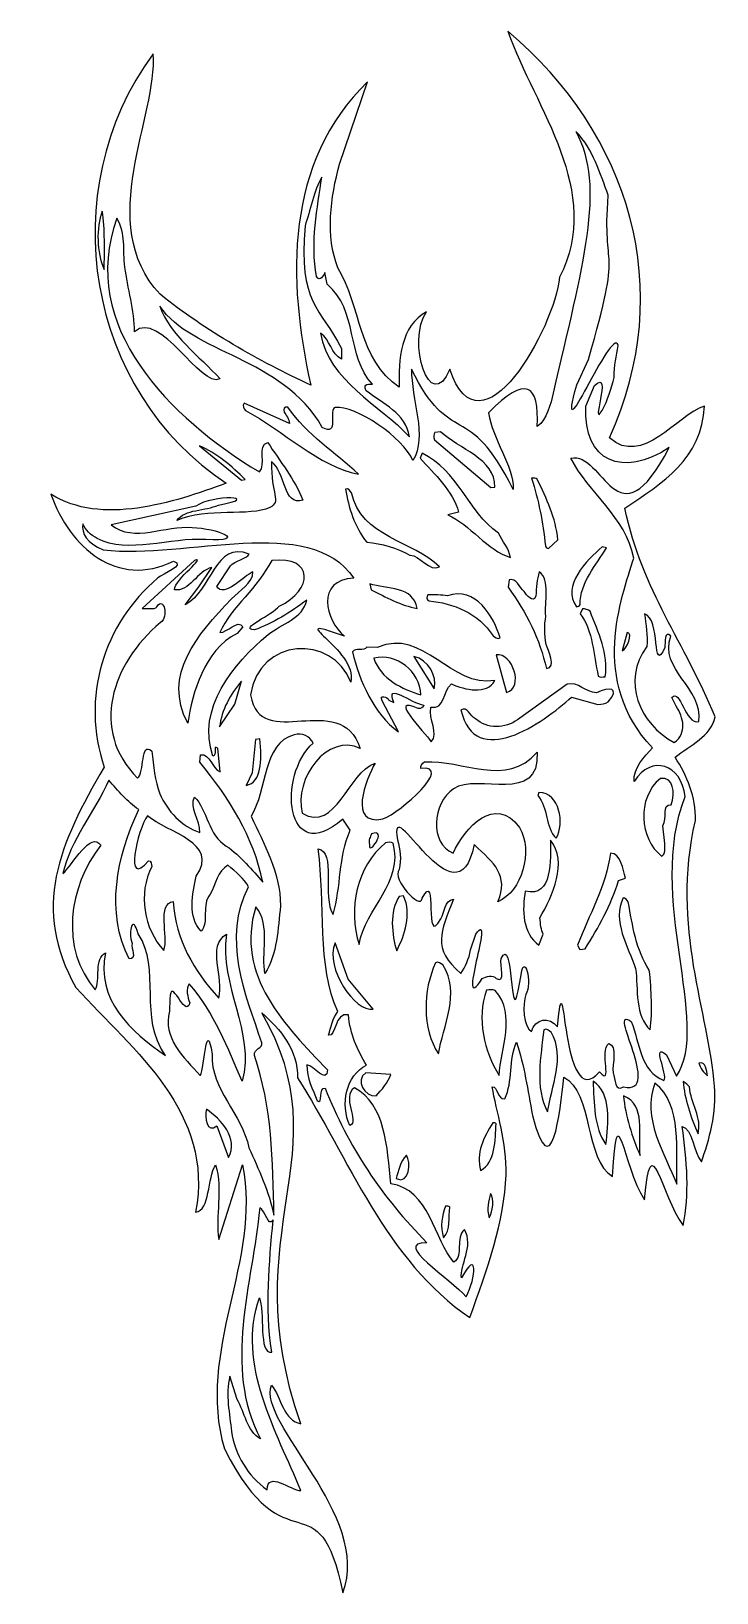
# Model space of a CAD drawing. Header units: centimetres. Extents: x -3.7 to 3.5, y -8.3 to 8.3.
import ezdxf

# ---------------------------------------------------------------- set-up
doc = ezdxf.new("R2010")
doc.units = ezdxf.units.CM
doc.header["$MEASUREMENT"] = 0
doc.layers.add('Ebene 1', color=7, linetype='Continuous')

msp = doc.modelspace()

# ---------------------------------------------------------------- linework, layer by layer
at = {"layer": 'Ebene 1'}
for points, knots in [([(-2.43063, 8.02837), (-2.37475, 7.38321), (-3.05547, 6.22497), (-2.35697, 5.48075), (-2.35697, 5.48075), (-1.87183, 5.08959), (-1.31049, 4.77463), (-0.76185, 4.51809), (-0.76185, 4.51809), (-1.01077, 5.63315), (-1.03871, 6.88537), (-0.15987, 7.73119), (-0.15987, 7.73119), (-0.15987, 7.73119), (-0.45705, 6.85743), (-0.45705, 6.85743), (-0.45705, 6.85743), (-0.55357, 6.51199), (-0.60691, 6.09289), (-0.47483, 5.76015), (-0.47483, 5.76015), (-0.22845, 5.35883), (-0.25893, 4.78225), (0.1754, 4.49777), (0.1754, 4.49777), (0.1627, 4.78225), (0.19064, 5.15055), (0.46496, 5.29533), (0.46496, 5.29533), (0.24398, 4.98291), (0.5056, 4.18789), (0.7088, 4.68827), (0.7088, 4.68827), (1.03646, 3.70783), (1.82132, 5.13277), (1.87212, 5.66109), (1.87212, 5.66109), (2.33694, 6.57295), (1.61812, 7.44163), (1.32348, 8.26713), (1.32348, 8.26713), (2.61888, 7.17747), (3.11672, 5.53409), (2.40044, 3.95929), (2.40044, 3.95929), (2.74842, 3.64941), (3.11164, 4.19805), (3.40628, 4.29711), (3.40628, 4.29711), (3.38088, 3.73831), (2.95924, 3.48177), (2.563, 3.21507), (2.563, 3.21507), (2.75096, 2.33115), (3.19546, 1.79521), (3.51804, 1.00527), (3.51804, 1.00527), (3.47486, 0.79445), (3.25388, 0.70555), (3.09386, 0.57601), (3.09386, 0.57601), (3.22086, 0.38297), (3.31738, 0.15691), (3.30976, -0.09454), (3.30976, -0.09454), (3.04814, -1.2223), (3.45454, -2.12908), (3.51296, -2.90886), (3.51296, -2.90886), (3.53582, -3.1781), (3.45708, -3.4829), (3.37326, -3.70896), (3.37326, -3.70896), (3.28944, -3.60736), (3.27928, -3.3559), (3.17006, -3.33558), (3.17006, -3.33558), (3.22086, -3.69372), (3.2488, -4.05694), (3.18022, -4.3846), (3.18022, -4.3846), (2.94146, -4.05948), (2.83732, -3.29494), (2.77128, -4.11282), (2.77128, -4.11282), (2.53252, -3.74198), (2.48426, -2.9368), (2.43346, -3.8639), (2.43346, -3.8639), (2.13374, -3.69118), (2.22772, -2.96728), (1.91784, -2.81234), (1.91784, -2.81234), (1.87974, -3.18064), (1.78322, -4.00106), (1.5851, -3.2162), (1.5851, -3.2162), (1.5343, -2.95204), (1.49874, -2.68534), (1.41492, -2.4415), (1.41492, -2.4415), (1.33364, -2.62438), (1.37936, -2.85806), (1.293, -3.04094), (1.293, -3.04094), (1.20918, -3.0511), (1.21934, -2.90632), (1.15838, -2.91394), (1.15838, -2.91394), (1.20156, -3.17302), (1.3184, -3.51084), (1.3057, -3.84612), (1.3057, -3.84612), (1.28792, -4.33634), (1.1025, -4.8545), (0.92216, -5.35742), (0.92216, -5.35742), (0.03316, -4.75798), (-0.36307, -3.6607), (-0.90409, -2.81742), (-0.90409, -2.81742), (-0.89139, -2.5304), (-1.08697, -2.29926), (-1.28001, -2.12908), (-1.28001, -2.12908), (-0.40879, -3.65054), (-1.58735, -4.40492), (-0.86853, -6.48264), (-0.86853, -6.48264), (-1.04633, -6.4547), (-1.07427, -6.20324), (-1.17841, -6.0737), (-1.17841, -6.0737), (-1.33335, -6.47248), (-0.11161, -7.458), (-0.42149, -8.27334), (-0.42149, -8.27334), (-0.68311, -7.01096), (-1.01585, -8.05236), (-1.67625, -6.74934), (-1.67625, -6.74934), (-1.98105, -5.70286), (-1.28255, -4.7656), (-1.48321, -3.74198), (-1.48321, -3.74198), (-1.48321, -3.74198), (-1.73467, -4.53192), (-1.73467, -4.53192), (-1.73467, -4.53192), (-1.77785, -4.283), (-1.68641, -4.0036), (-1.77023, -3.74198), (-1.77023, -3.74198), (-1.85405, -3.87914), (-1.82865, -4.22458), (-1.98105, -4.24236), (-1.98105, -4.24236), (-1.78039, -3.18826), (-2.62875, -2.53802), (-3.24851, -1.86238), (-3.24851, -1.86238), (-3.72095, -1.02672), (-3.42885, -0.34346), (-2.94879, 0.47187), (-2.94879, 0.47187), (-3.19517, 1.20593), (-2.95895, 1.99079), (-2.37983, 2.47593), (-2.37983, 2.47593), (-2.33157, 2.51911), (-2.08011, 2.60801), (-2.21473, 2.65373), (-2.21473, 2.65373), (-2.80909, 2.36163), (-3.31455, 2.79597), (-3.51267, 3.36239), (-3.51267, 3.36239), (-2.97673, 3.02711), (-2.22489, 3.27095), (-1.65593, 3.47923), (-1.65593, 3.47923), (-3.13675, 4.45459), (-3.49743, 6.57041), (-2.43063, 8.02837)], [0, 0, 0, 0, 0.02173913, 0.02173913, 0.02173913, 0.02173913, 0.04347826, 0.04347826, 0.04347826, 0.04347826, 0.06521739, 0.06521739, 0.06521739, 0.06521739, 0.08695652, 0.08695652, 0.08695652, 0.08695652, 0.10869565, 0.10869565, 0.10869565, 0.10869565, 0.13043478, 0.13043478, 0.13043478, 0.13043478, 0.15217391, 0.15217391, 0.15217391, 0.15217391, 0.17391304, 0.17391304, 0.17391304, 0.17391304, 0.19565217, 0.19565217, 0.19565217, 0.19565217, 0.2173913, 0.2173913, 0.2173913, 0.2173913, 0.23913043, 0.23913043, 0.23913043, 0.23913043, 0.26086957, 0.26086957, 0.26086957, 0.26086957, 0.2826087, 0.2826087, 0.2826087, 0.2826087, 0.30434783, 0.30434783, 0.30434783, 0.30434783, 0.32608696, 0.32608696, 0.32608696, 0.32608696, 0.34782609, 0.34782609, 0.34782609, 0.34782609, 0.36956522, 0.36956522, 0.36956522, 0.36956522, 0.39130435, 0.39130435, 0.39130435, 0.39130435, 0.41304348, 0.41304348, 0.41304348, 0.41304348, 0.43478261, 0.43478261, 0.43478261, 0.43478261, 0.45652174, 0.45652174, 0.45652174, 0.45652174, 0.47826087, 0.47826087, 0.47826087, 0.47826087, 0.5, 0.5, 0.5, 0.5, 0.52173913, 0.52173913, 0.52173913, 0.52173913, 0.54347826, 0.54347826, 0.54347826, 0.54347826, 0.56521739, 0.56521739, 0.56521739, 0.56521739, 0.58695652, 0.58695652, 0.58695652, 0.58695652, 0.60869565, 0.60869565, 0.60869565, 0.60869565, 0.63043478, 0.63043478, 0.63043478, 0.63043478, 0.65217391, 0.65217391, 0.65217391, 0.65217391, 0.67391304, 0.67391304, 0.67391304, 0.67391304, 0.69565217, 0.69565217, 0.69565217, 0.69565217, 0.7173913, 0.7173913, 0.7173913, 0.7173913, 0.73913043, 0.73913043, 0.73913043, 0.73913043, 0.76086957, 0.76086957, 0.76086957, 0.76086957, 0.7826087, 0.7826087, 0.7826087, 0.7826087, 0.80434783, 0.80434783, 0.80434783, 0.80434783, 0.82608696, 0.82608696, 0.82608696, 0.82608696, 0.84782609, 0.84782609, 0.84782609, 0.84782609, 0.86956522, 0.86956522, 0.86956522, 0.86956522, 0.89130435, 0.89130435, 0.89130435, 0.89130435, 0.91304348, 0.91304348, 0.91304348, 0.91304348, 0.93478261, 0.93478261, 0.93478261, 0.93478261, 0.95652174, 0.95652174, 0.95652174, 0.95652174, 0.97826087, 0.97826087, 0.97826087, 0.97826087, 1, 1, 1, 1]), ([(-1.46797, 4.32759), (-1.46797, 4.32759), (-0.98537, 4.11169), (-0.98537, 4.11169), (-0.98537, 4.11169), (-0.99299, 4.15741), (-1.02093, 4.20313), (-1.04379, 4.23361), (-1.04379, 4.23361), (-1.05649, 4.26409), (-1.04125, 4.29457), (-1.00315, 4.28441), (-1.00315, 4.28441), (-0.80249, 3.98977), (-0.50023, 3.80181), (-0.25639, 3.57575), (-0.25639, 3.57575), (-0.67803, 3.65449), (-1.05395, 4.04057), (-1.45273, 4.24885), (-1.45273, 4.24885), (-1.47051, 4.27933), (-1.48829, 4.29203), (-1.46797, 4.32759)], [0, 0, 0, 0, 0.16666667, 0.16666667, 0.16666667, 0.16666667, 0.33333333, 0.33333333, 0.33333333, 0.33333333, 0.5, 0.5, 0.5, 0.5, 0.66666667, 0.66666667, 0.66666667, 0.66666667, 0.83333333, 0.83333333, 0.83333333, 0.83333333, 1, 1, 1, 1]), ([(0.55132, 4.01771), (0.55132, 4.01771), (0.61228, 4.02533), (0.61228, 4.02533), (0.61228, 4.02533), (0.80532, 3.83991), (1.1914, 3.74085), (1.18632, 3.43859), (1.18632, 3.43859), (1.18632, 3.43859), (1.14568, 3.43351), (1.14568, 3.43351), (1.14568, 3.43351), (1.14568, 3.43351), (0.54878, 3.93897), (0.54878, 3.93897), (0.54878, 3.93897), (0.53354, 3.96691), (0.53862, 3.99993), (0.55132, 4.01771)], [0, 0, 0, 0, 0.2, 0.2, 0.2, 0.2, 0.4, 0.4, 0.4, 0.4, 0.6, 0.6, 0.6, 0.6, 0.8, 0.8, 0.8, 0.8, 1, 1, 1, 1]), ([(0.4167, 3.79673), (0.7977, 3.61639), (0.89676, 3.18459), (1.22442, 2.95091), (1.22442, 2.95091), (1.27014, 2.86201), (1.33364, 2.78835), (1.35142, 2.69437), (1.35142, 2.69437), (1.10758, 2.76295), (0.9247, 3.04489), (0.68848, 3.14395), (0.68848, 3.14395), (0.68848, 3.14395), (0.80278, 3.17443), (0.80278, 3.17443), (0.80278, 3.17443), (0.74182, 3.40303), (0.54624, 3.57321), (0.39638, 3.74593), (0.39638, 3.74593), (0.39638, 3.74593), (0.4167, 3.79673), (0.4167, 3.79673)], [0, 0, 0, 0, 0.16666667, 0.16666667, 0.16666667, 0.16666667, 0.33333333, 0.33333333, 0.33333333, 0.33333333, 0.5, 0.5, 0.5, 0.5, 0.66666667, 0.66666667, 0.66666667, 0.66666667, 0.83333333, 0.83333333, 0.83333333, 0.83333333, 1, 1, 1, 1]), ([(1.57494, 3.53257), (1.5978, 3.53511), (1.62066, 3.53765), (1.6359, 3.52241), (1.6359, 3.52241), (1.73242, 3.31159), (1.83148, 3.11601), (1.85434, 2.87979), (1.85434, 2.87979), (1.85434, 2.87979), (1.75528, 2.78835), (1.75528, 2.78835), (1.75528, 2.78835), (1.74004, 2.78835), (1.7248, 2.80105), (1.72226, 2.81629), (1.72226, 2.81629), (1.69686, 3.06775), (1.6486, 3.30143), (1.57494, 3.53257)], [0, 0, 0, 0, 0.2, 0.2, 0.2, 0.2, 0.4, 0.4, 0.4, 0.4, 0.6, 0.6, 0.6, 0.6, 0.8, 0.8, 0.8, 0.8, 1, 1, 1, 1]), ([(-0.39355, 3.41573), (-0.36053, 3.43605), (-0.34529, 3.39033), (-0.33005, 3.37763), (-0.33005, 3.37763), (-0.23353, 2.91027), (0.33034, 2.86455), (0.59958, 2.59531), (0.59958, 2.59531), (0.49544, 2.53435), (0.39892, 2.71469), (0.28716, 2.71723), (0.28716, 2.71723), (0.14492, 2.79597), (-0.00747, 2.84169), (-0.16749, 2.85439), (-0.16749, 2.85439), (-0.29957, 3.01441), (-0.36307, 3.23031), (-0.39355, 3.41573)], [0, 0, 0, 0, 0.2, 0.2, 0.2, 0.2, 0.4, 0.4, 0.4, 0.4, 0.6, 0.6, 0.6, 0.6, 0.8, 0.8, 0.8, 0.8, 1, 1, 1, 1]), ([(2.32424, 2.80613), (2.32424, 2.80613), (2.36996, 2.79597), (2.36996, 2.79597), (2.36996, 2.79597), (2.26074, 2.61055), (2.08548, 2.43021), (2.09056, 2.19399), (2.09056, 2.19399), (2.0804, 2.17621), (2.0677, 2.17367), (2.04992, 2.17113), (2.04992, 2.17113), (1.8899, 2.39211), (2.1566, 2.66135), (2.32424, 2.80613)], [0, 0, 0, 0, 0.25, 0.25, 0.25, 0.25, 0.5, 0.5, 0.5, 0.5, 0.75, 0.75, 0.75, 0.75, 1, 1, 1, 1]), ([(1.65622, 2.53943), (1.78068, 2.45815), (1.70702, 2.21177), (1.72734, 2.07207), (1.72734, 2.07207), (1.70956, 1.97555), (1.70956, 1.87903), (1.72988, 1.76981), (1.72988, 1.76981), (1.74766, 1.70885), (1.84672, 1.52851), (1.73242, 1.51581), (1.73242, 1.51581), (1.66384, 1.82569), (1.5216, 2.11271), (1.32602, 2.37687), (1.32602, 2.37687), (1.32602, 2.37687), (1.33872, 2.45561), (1.33872, 2.45561), (1.33872, 2.45561), (1.41238, 2.48101), (1.4454, 2.37433), (1.4962, 2.33115), (1.4962, 2.33115), (1.5216, 2.30067), (1.59018, 2.19907), (1.62066, 2.28289), (1.62066, 2.28289), (1.62574, 2.37687), (1.63082, 2.45815), (1.65622, 2.53943)], [0, 0, 0, 0, 0.125, 0.125, 0.125, 0.125, 0.25, 0.25, 0.25, 0.25, 0.375, 0.375, 0.375, 0.375, 0.5, 0.5, 0.5, 0.5, 0.625, 0.625, 0.625, 0.625, 0.75, 0.75, 0.75, 0.75, 0.875, 0.875, 0.875, 0.875, 1, 1, 1, 1]), ([(-0.13701, 2.41497), (0.0357, 2.35401), (0.33034, 2.38957), (0.36336, 2.15335), (0.36336, 2.15335), (0.19826, 2.18129), (0.02808, 2.27527), (-0.12431, 2.35147), (-0.12431, 2.35147), (-0.12431, 2.35147), (-0.13701, 2.41497), (-0.13701, 2.41497)], [0, 0, 0, 0, 0.33333333, 0.33333333, 0.33333333, 0.33333333, 0.66666667, 0.66666667, 0.66666667, 0.66666667, 1, 1, 1, 1]), ([(0.47766, 2.29559), (0.54878, 2.30321), (0.6199, 2.29559), (0.68594, 2.28543), (0.68594, 2.28543), (0.98058, 2.39973), (1.18124, 2.05683), (1.2422, 1.84093), (1.2422, 1.84093), (1.21172, 1.82061), (1.18632, 1.85109), (1.16854, 1.86379), (1.16854, 1.86379), (1.01614, 2.10001), (0.74436, 2.21177), (0.49036, 2.23209), (0.49036, 2.23209), (0.45988, 2.24479), (0.46496, 2.27781), (0.47766, 2.29559)], [0, 0, 0, 0, 0.2, 0.2, 0.2, 0.2, 0.4, 0.4, 0.4, 0.4, 0.6, 0.6, 0.6, 0.6, 0.8, 0.8, 0.8, 0.8, 1, 1, 1, 1]), ([(2.11342, 2.14827), (2.1439, 2.15081), (2.17184, 2.13811), (2.1947, 2.12541), (2.1947, 2.12541), (2.28106, 1.89681), (2.39282, 1.67075), (2.35472, 1.42945), (2.35472, 1.42945), (2.32932, 1.42691), (2.29884, 1.42183), (2.28106, 1.43707), (2.28106, 1.43707), (2.22772, 1.66821), (2.23026, 1.90697), (2.09056, 2.09747), (2.09056, 2.09747), (2.09056, 2.09747), (2.11342, 2.14827), (2.11342, 2.14827)], [0, 0, 0, 0, 0.2, 0.2, 0.2, 0.2, 0.4, 0.4, 0.4, 0.4, 0.6, 0.6, 0.6, 0.6, 0.8, 0.8, 0.8, 0.8, 1, 1, 1, 1]), ([(-0.17003, 1.74441), (-0.17003, 1.74441), (-0.05827, 1.73933), (-0.05827, 1.73933), (-0.05827, 1.73933), (0.43194, 1.95523), (0.72404, 1.30499), (1.18632, 1.38881), (1.18632, 1.38881), (1.1025, 1.23641), (0.86882, 1.28975), (0.72912, 1.35325), (0.72912, 1.35325), (0.63006, 1.27959), (0.66308, 1.07639), (0.50814, 1.10687), (0.50814, 1.10687), (0.4802, 0.97733), (0.59958, 0.83001), (0.51322, 0.74111), (0.51322, 0.74111), (0.44464, 0.84525), (0.03824, 1.24403), (0.37606, 1.09163), (0.37606, 1.09163), (0.39892, 1.09417), (0.43702, 1.09925), (0.43448, 1.12973), (0.43448, 1.12973), (0.29986, 1.14497), (0.023, 1.38373), (0.11698, 1.15767), (0.11698, 1.15767), (0.11698, 1.15767), (0.06618, 1.18307), (0.06618, 1.18307), (0.06618, 1.18307), (0.05348, 1.21355), (-0.04303, 1.24911), (-0.00493, 1.17545), (-0.00493, 1.17545), (-0.00493, 1.17545), (0.16524, 0.84525), (0.16524, 0.84525), (0.16524, 0.84525), (-0.09383, 1.03829), (-0.24623, 1.38373), (-0.31989, 1.69361), (-0.31989, 1.69361), (-0.28941, 1.74441), (-0.19797, 1.69107), (-0.17003, 1.74441)], [0, 0, 0, 0, 0.07692308, 0.07692308, 0.07692308, 0.07692308, 0.15384615, 0.15384615, 0.15384615, 0.15384615, 0.23076923, 0.23076923, 0.23076923, 0.23076923, 0.30769231, 0.30769231, 0.30769231, 0.30769231, 0.38461538, 0.38461538, 0.38461538, 0.38461538, 0.46153846, 0.46153846, 0.46153846, 0.46153846, 0.53846154, 0.53846154, 0.53846154, 0.53846154, 0.61538462, 0.61538462, 0.61538462, 0.61538462, 0.69230769, 0.69230769, 0.69230769, 0.69230769, 0.76923077, 0.76923077, 0.76923077, 0.76923077, 0.84615385, 0.84615385, 0.84615385, 0.84615385, 0.92307692, 0.92307692, 0.92307692, 0.92307692, 1, 1, 1, 1]), ([(1.20156, 1.66313), (1.37428, 1.68345), (1.49874, 1.31515), (1.31078, 1.26181), (1.31078, 1.26181), (1.31078, 1.26181), (1.20156, 1.66313), (1.20156, 1.66313)], [0, 0, 0, 0, 0.5, 0.5, 0.5, 0.5, 1, 1, 1, 1]), ([(1.95086, 1.35071), (2.07024, 1.38119), (2.1439, 1.26181), (2.26328, 1.25927), (2.26328, 1.25927), (2.39536, 1.32277), (2.51982, 1.32023), (2.3852, 1.16275), (2.3852, 1.16275), (2.35218, 1.14243), (2.31916, 1.13735), (2.27852, 1.13481), (2.27852, 1.13481), (2.27852, 1.13481), (1.99912, 1.21355), (1.99912, 1.21355), (1.99912, 1.21355), (1.69686, 0.93923), (0.97804, 0.42869), (0.82818, 1.07893), (0.82818, 1.07893), (0.8993, 1.11957), (0.92216, 1.01035), (0.98312, 0.98495), (0.98312, 0.98495), (1.1025, 0.87319), (1.29808, 0.87827), (1.42762, 0.97479), (1.42762, 0.97479), (1.42762, 0.97479), (1.95086, 1.35071), (1.95086, 1.35071)], [0, 0, 0, 0, 0.125, 0.125, 0.125, 0.125, 0.25, 0.25, 0.25, 0.25, 0.375, 0.375, 0.375, 0.375, 0.5, 0.5, 0.5, 0.5, 0.625, 0.625, 0.625, 0.625, 0.75, 0.75, 0.75, 0.75, 0.875, 0.875, 0.875, 0.875, 1, 1, 1, 1]), ([(2.93892, 0.35249), (3.0837, 0.36773), (3.09386, 0.20517), (3.05322, 0.07309), (3.05322, 0.07309), (2.944, 0.07563), (3.0202, -0.06406), (2.96432, -0.15042), (2.96432, -0.15042), (2.96432, -0.15042), (2.98464, -0.33838), (2.98464, -0.33838), (2.98464, -0.33838), (2.98718, -0.38664), (2.9948, -0.45014), (2.95162, -0.47046), (2.95162, -0.47046), (2.72048, -0.29012), (2.68492, 0.14675), (2.93892, 0.35249)], [0, 0, 0, 0, 0.2, 0.2, 0.2, 0.2, 0.4, 0.4, 0.4, 0.4, 0.6, 0.6, 0.6, 0.6, 0.8, 0.8, 0.8, 0.8, 1, 1, 1, 1]), ([(1.65368, 0.20517), (1.87466, 0.19755), (1.928, -0.12502), (1.83656, -0.27996), (1.83656, -0.27996), (1.71718, -0.16566), (1.75528, 0.04261), (1.64098, 0.17215), (1.64098, 0.17215), (1.64098, 0.17215), (1.65368, 0.20517), (1.65368, 0.20517)], [0, 0, 0, 0, 0.33333333, 0.33333333, 0.33333333, 0.33333333, 0.66666667, 0.66666667, 0.66666667, 0.66666667, 1, 1, 1, 1]), ([(1.7756, -0.30282), (1.96356, -0.53396), (1.79846, -0.88702), (1.66384, -1.12578), (1.66384, -1.12578), (1.67146, -1.18928), (1.674, -1.25278), (1.6994, -1.29596), (1.6994, -1.29596), (1.6994, -1.29596), (1.65368, -1.4128), (1.65368, -1.4128), (1.65368, -1.4128), (1.47842, -1.29088), (1.47334, -1.03688), (1.5089, -0.8413), (1.5089, -0.8413), (1.80354, -0.92004), (1.77306, -0.49332), (1.7756, -0.30282)], [0, 0, 0, 0, 0.2, 0.2, 0.2, 0.2, 0.4, 0.4, 0.4, 0.4, 0.6, 0.6, 0.6, 0.6, 0.8, 0.8, 0.8, 0.8, 1, 1, 1, 1]), ([(2.4106, -0.43744), (2.52236, -0.43998), (2.54268, -0.6127), (2.56808, -0.70414), (2.56808, -0.70414), (2.56808, -0.70414), (2.49696, -0.72954), (2.49696, -0.72954), (2.49696, -0.72954), (2.4106, -0.9937), (2.28868, -1.22738), (2.14136, -1.4509), (2.14136, -1.4509), (2.14136, -1.4509), (2.08802, -1.45852), (2.08802, -1.45852), (2.08802, -1.45852), (2.08802, -1.45852), (2.06262, -1.4128), (2.06262, -1.4128), (2.06262, -1.4128), (2.17946, -1.09784), (2.36742, -0.7905), (2.4106, -0.43744)], [0, 0, 0, 0, 0.16666667, 0.16666667, 0.16666667, 0.16666667, 0.33333333, 0.33333333, 0.33333333, 0.33333333, 0.5, 0.5, 0.5, 0.5, 0.66666667, 0.66666667, 0.66666667, 0.66666667, 0.83333333, 0.83333333, 0.83333333, 0.83333333, 1, 1, 1, 1]), ([(2.54522, -0.91242), (2.56554, -0.90988), (2.5884, -0.94036), (2.59856, -0.9556), (2.59856, -0.9556), (2.64428, -1.20452), (2.68238, -1.46868), (2.82208, -1.67696), (2.82208, -1.67696), (2.84494, -1.8954), (2.8551, -2.11638), (2.83224, -2.30942), (2.83224, -2.30942), (2.66968, -2.16972), (2.7027, -1.88016), (2.6773, -1.66172), (2.6773, -1.66172), (2.59856, -1.43058), (2.4233, -1.15118), (2.54522, -0.91242)], [0, 0, 0, 0, 0.2, 0.2, 0.2, 0.2, 0.4, 0.4, 0.4, 0.4, 0.6, 0.6, 0.6, 0.6, 0.8, 0.8, 0.8, 0.8, 1, 1, 1, 1])]:
    msp.add_open_spline(points, degree=3, knots=knots, dxfattribs=at)
at = {"layer": 'Ebene 1', "color": 7}
for points, knots in [([(2.04484, 7.20541), (2.23026, 7.01999), (2.29884, 6.75837), (2.38774, 6.52977), (2.38774, 6.52977), (2.31662, 5.67379), (2.55284, 6.07765), (2.17692, 4.78987), (2.17692, 4.78987), (2.17692, 4.78987), (2.055, 4.52317), (2.055, 4.52317), (2.055, 4.52317), (1.81624, 3.66973), (2.42838, 5.16833), (2.49188, 4.93973), (2.49188, 4.93973), (2.47664, 4.82543), (2.44616, 4.72637), (2.45124, 4.59937), (2.45124, 4.59937), (2.41568, 4.48507), (2.38266, 4.35553), (2.32424, 4.25139), (2.32424, 4.25139), (2.18708, 4.03041), (2.44108, 4.71113), (2.24296, 4.51301), (2.24296, 4.51301), (2.24296, 4.51301), (2.15152, 4.29711), (2.15152, 4.29711), (2.15152, 4.29711), (2.11596, 3.70529), (2.54522, 3.53257), (3.0329, 3.85769), (3.0329, 3.85769), (2.47918, 2.78835), (2.3344, 3.82975), (1.9915, 3.74339), (1.9915, 3.74339), (2.17692, 3.38271), (2.57316, 3.12109), (2.65698, 2.68675), (2.65698, 2.68675), (2.52744, 2.25749), (2.18454, 1.39389), (2.8551, 0.67507), (2.8551, 0.67507), (2.77128, 0.58617), (2.64936, 0.46171), (2.66206, 0.31947), (2.66206, 0.31947), (2.8424, 0.61157), (3.16498, 0.50489), (3.20054, 0.15945), (3.20054, 0.15945), (2.78906, -0.90226), (3.48248, -2.251), (3.1091, -2.80218), (3.1091, -2.80218), (3.1091, -2.80218), (3.00242, -2.57612), (3.00242, -2.57612), (3.00242, -2.57612), (2.83732, -2.43642), (3.02274, -2.78186), (2.97702, -2.8479), (2.97702, -2.8479), (2.72556, -2.75138), (2.72048, -2.44912), (2.63158, -2.22306), (2.63158, -2.22306), (2.35726, -2.03256), (2.97702, -3.00792), (2.5503, -2.91394), (2.5503, -2.91394), (2.45124, -2.97236), (2.46394, -2.83012), (2.43854, -2.76662), (2.43854, -2.76662), (2.42584, -2.67518), (2.49188, -2.47452), (2.39282, -2.45674), (2.39282, -2.45674), (2.28868, -2.5304), (2.44362, -2.92664), (2.29376, -2.75392), (2.29376, -2.75392), (1.88482, -3.24414), (1.93308, -1.38232), (1.84926, -2.27894), (1.84926, -2.27894), (1.7629, -2.1621), (1.61304, -2.19512), (1.57494, -2.3272), (1.57494, -2.3272), (1.48858, -2.2891), (1.47842, -2.0351), (1.51398, -1.93604), (1.51398, -1.93604), (1.59272, -1.81666), (1.49366, -1.4636), (1.46064, -1.75062), (1.46064, -1.75062), (1.46064, -1.75062), (1.43524, -1.89794), (1.43524, -1.89794), (1.43524, -1.89794), (1.34634, -2.2891), (1.38698, -1.2858), (1.25236, -1.55504), (1.25236, -1.55504), (1.23966, -1.61854), (1.3057, -1.83444), (1.20156, -1.76586), (1.20156, -1.76586), (1.16346, -1.72268), (1.09234, -1.74808), (1.05424, -1.7684), (1.05424, -1.7684), (0.76214, -2.2129), (1.19902, -0.98862), (0.98566, -1.2985), (0.98566, -1.2985), (0.98566, -1.2985), (0.92978, -1.4636), (0.92978, -1.4636), (0.92978, -1.4636), (0.912, -1.56012), (0.87644, -1.64394), (0.82564, -1.71252), (0.82564, -1.71252), (0.52084, -1.44582), (0.60974, -1.27818), (0.74944, -0.92766), (0.74944, -0.92766), (0.65292, -0.94036), (0.65546, -1.06736), (0.61482, -1.1334), (0.61482, -1.1334), (0.4294, -1.47376), (0.58688, -0.58222), (0.4167, -0.9175), (0.4167, -0.9175), (0.404, -1.04704), (0.09158, -0.71684), (0.17286, -0.6127), (0.17286, -0.6127), (0.2008, -0.4984), (0.18556, -0.40442), (0.15508, -0.29774), (0.15508, -0.29774), (0.06364, 0.27629), (0.78246, -1.25786), (0.96788, -0.34854), (0.96788, -0.34854), (1.1787, -0.54666), (1.33618, -0.67112), (1.21934, -0.95306), (1.21934, -0.95306), (1.47334, -0.84638), (1.59526, -0.41966), (1.44794, -0.16566), (1.44794, -0.16566), (1.18886, 0.18485), (0.87136, -0.1682), (0.74436, -0.43744), (0.74436, -0.43744), (0.49544, -0.33838), (0.52084, 0.09087), (0.74944, 0.24327), (0.74944, 0.24327), (1.00852, 0.41599), (1.66638, 0.06293), (1.63336, 0.63189), (1.63336, 0.63189), (1.31078, 0.24581), (0.84342, 0.55823), (0.4421, 0.52775), (0.4421, 0.52775), (0.42178, 0.50743), (0.39384, 0.48965), (0.40146, 0.45917), (0.40146, 0.45917), (0.7596, 0.49981), (0.1881, -0.00818), (0.00268, -0.07676), (0.00268, -0.07676), (-0.37323, -0.15296), (-0.17765, 0.34487), (-0.08113, 0.51505), (-0.08113, 0.51505), (-0.36561, 0.41853), (-0.49515, -0.22916), (-0.85329, -0.0158), (-0.85329, -0.0158), (-0.94219, 0.35249), (-0.58405, 0.83763), (-0.23861, 0.66999), (-0.23861, 0.66999), (-0.45451, 1.31261), (-1.29525, 0.61411), (-1.39939, 1.23641), (-1.39939, 1.23641), (-1.31049, 1.85109), (-0.53325, 1.87649), (-0.33767, 1.37357), (-0.33767, 1.37357), (-0.25639, 1.71647), (-1.10983, 2.11271), (-0.40625, 1.85871), (-0.40625, 1.85871), (-0.60691, 2.02635), (-0.71613, 2.45815), (-0.30465, 2.47339), (-0.30465, 2.47339), (-0.78217, 3.16681), (-2.07249, 2.66897), (-2.95895, 2.77311), (-2.95895, 2.77311), (-3.13167, 2.84677), (-3.19263, 2.94837), (-3.17485, 3.04997), (-3.17485, 3.04997), (-3.15453, 2.98901), (-3.08341, 2.92551), (-3.02245, 2.89503), (-3.02245, 2.89503), (-2.69479, 2.72231), (-2.24775, 2.90773), (-1.87437, 2.88233), (-1.87437, 2.88233), (-1.40447, 2.85693), (-1.75245, 3.00679), (-2.01915, 3.00933), (-2.01915, 3.00933), (-2.29855, 3.03981), (-2.63129, 2.84423), (-2.87513, 3.03727), (-2.87513, 3.03727), (-2.87513, 3.03727), (-1.97851, 3.23539), (-1.97851, 3.23539), (-1.97851, 3.23539), (-1.79563, 3.36747), (-1.25715, 3.33445), (-1.73975, 3.24809), (-1.73975, 3.24809), (-1.87437, 3.18459), (-2.09535, 3.20745), (-2.17917, 3.08553), (-2.17917, 3.08553), (-1.85913, 3.22269), (-1.40701, 3.12363), (-1.19619, 3.22269), (-1.19619, 3.22269), (-1.06919, 3.28365), (-1.18349, 3.36239), (-1.17841, 3.70783), (-1.17841, 3.70783), (-1.02601, 3.59861), (-1.05649, 3.23031), (-0.84567, 3.30143), (-0.84567, 3.30143), (-0.92695, 3.51479), (-1.09459, 3.71799), (-1.21651, 3.91103), (-1.21651, 3.91103), (-1.33335, 3.88055), (-1.22921, 3.67227), (-1.30541, 3.59861), (-1.30541, 3.59861), (-2.25791, 4.17265), (-3.23073, 5.14293), (-2.81417, 6.28593), (-2.81417, 6.28593), (-2.71511, 6.11829), (-2.75321, 5.95827), (-2.73035, 5.76777), (-2.73035, 5.76777), (-2.70241, 5.55187), (-2.62367, 5.30295), (-2.62875, 5.08451), (-2.62875, 5.08451), (-2.35443, 5.32073), (-1.93025, 4.47999), (-1.72197, 4.58413), (-1.72197, 4.58413), (-1.94041, 4.82797), (-2.25283, 5.04641), (-2.35951, 5.35375), (-2.35951, 5.35375), (-2.01915, 4.85083), (-1.06665, 4.81781), (-0.63993, 4.07105), (-0.63993, 4.07105), (-0.45705, 3.95675), (-0.57897, 4.27425), (-0.50277, 4.28187), (-0.50277, 4.28187), (-0.28941, 4.30727), (0.21604, 3.96691), (0.32018, 3.72053), (0.32018, 3.72053), (0.47766, 3.97707), (0.29732, 4.37077), (0.30494, 4.68827), (0.30494, 4.68827), (0.71388, 3.84499), (0.90438, 4.37585), (1.3819, 3.41319), (1.3819, 3.41319), (1.38444, 3.66973), (1.16092, 3.94405), (1.12028, 4.22599), (1.12028, 4.22599), (1.51398, 4.63493), (1.65876, 4.52571), (1.6359, 4.07867), (1.6359, 4.07867), (1.74004, 4.15233), (1.77814, 4.31997), (1.80354, 4.43427), (1.80354, 4.43427), (2.11342, 5.78555), (2.36488, 6.61359), (2.04484, 7.20541)], [0, 0, 0, 0, 0.01219512, 0.01219512, 0.01219512, 0.01219512, 0.02439024, 0.02439024, 0.02439024, 0.02439024, 0.03658537, 0.03658537, 0.03658537, 0.03658537, 0.04878049, 0.04878049, 0.04878049, 0.04878049, 0.06097561, 0.06097561, 0.06097561, 0.06097561, 0.07317073, 0.07317073, 0.07317073, 0.07317073, 0.08536585, 0.08536585, 0.08536585, 0.08536585, 0.09756098, 0.09756098, 0.09756098, 0.09756098, 0.1097561, 0.1097561, 0.1097561, 0.1097561, 0.12195122, 0.12195122, 0.12195122, 0.12195122, 0.13414634, 0.13414634, 0.13414634, 0.13414634, 0.14634146, 0.14634146, 0.14634146, 0.14634146, 0.15853659, 0.15853659, 0.15853659, 0.15853659, 0.17073171, 0.17073171, 0.17073171, 0.17073171, 0.18292683, 0.18292683, 0.18292683, 0.18292683, 0.19512195, 0.19512195, 0.19512195, 0.19512195, 0.20731707, 0.20731707, 0.20731707, 0.20731707, 0.2195122, 0.2195122, 0.2195122, 0.2195122, 0.23170732, 0.23170732, 0.23170732, 0.23170732, 0.24390244, 0.24390244, 0.24390244, 0.24390244, 0.25609756, 0.25609756, 0.25609756, 0.25609756, 0.26829268, 0.26829268, 0.26829268, 0.26829268, 0.2804878, 0.2804878, 0.2804878, 0.2804878, 0.29268293, 0.29268293, 0.29268293, 0.29268293, 0.30487805, 0.30487805, 0.30487805, 0.30487805, 0.31707317, 0.31707317, 0.31707317, 0.31707317, 0.32926829, 0.32926829, 0.32926829, 0.32926829, 0.34146341, 0.34146341, 0.34146341, 0.34146341, 0.35365854, 0.35365854, 0.35365854, 0.35365854, 0.36585366, 0.36585366, 0.36585366, 0.36585366, 0.37804878, 0.37804878, 0.37804878, 0.37804878, 0.3902439, 0.3902439, 0.3902439, 0.3902439, 0.40243902, 0.40243902, 0.40243902, 0.40243902, 0.41463415, 0.41463415, 0.41463415, 0.41463415, 0.42682927, 0.42682927, 0.42682927, 0.42682927, 0.43902439, 0.43902439, 0.43902439, 0.43902439, 0.45121951, 0.45121951, 0.45121951, 0.45121951, 0.46341463, 0.46341463, 0.46341463, 0.46341463, 0.47560976, 0.47560976, 0.47560976, 0.47560976, 0.48780488, 0.48780488, 0.48780488, 0.48780488, 0.5, 0.5, 0.5, 0.5, 0.51219512, 0.51219512, 0.51219512, 0.51219512, 0.52439024, 0.52439024, 0.52439024, 0.52439024, 0.53658537, 0.53658537, 0.53658537, 0.53658537, 0.54878049, 0.54878049, 0.54878049, 0.54878049, 0.56097561, 0.56097561, 0.56097561, 0.56097561, 0.57317073, 0.57317073, 0.57317073, 0.57317073, 0.58536585, 0.58536585, 0.58536585, 0.58536585, 0.59756098, 0.59756098, 0.59756098, 0.59756098, 0.6097561, 0.6097561, 0.6097561, 0.6097561, 0.62195122, 0.62195122, 0.62195122, 0.62195122, 0.63414634, 0.63414634, 0.63414634, 0.63414634, 0.64634146, 0.64634146, 0.64634146, 0.64634146, 0.65853659, 0.65853659, 0.65853659, 0.65853659, 0.67073171, 0.67073171, 0.67073171, 0.67073171, 0.68292683, 0.68292683, 0.68292683, 0.68292683, 0.69512195, 0.69512195, 0.69512195, 0.69512195, 0.70731707, 0.70731707, 0.70731707, 0.70731707, 0.7195122, 0.7195122, 0.7195122, 0.7195122, 0.73170732, 0.73170732, 0.73170732, 0.73170732, 0.74390244, 0.74390244, 0.74390244, 0.74390244, 0.75609756, 0.75609756, 0.75609756, 0.75609756, 0.76829268, 0.76829268, 0.76829268, 0.76829268, 0.7804878, 0.7804878, 0.7804878, 0.7804878, 0.79268293, 0.79268293, 0.79268293, 0.79268293, 0.80487805, 0.80487805, 0.80487805, 0.80487805, 0.81707317, 0.81707317, 0.81707317, 0.81707317, 0.82926829, 0.82926829, 0.82926829, 0.82926829, 0.84146341, 0.84146341, 0.84146341, 0.84146341, 0.85365854, 0.85365854, 0.85365854, 0.85365854, 0.86585366, 0.86585366, 0.86585366, 0.86585366, 0.87804878, 0.87804878, 0.87804878, 0.87804878, 0.8902439, 0.8902439, 0.8902439, 0.8902439, 0.90243902, 0.90243902, 0.90243902, 0.90243902, 0.91463415, 0.91463415, 0.91463415, 0.91463415, 0.92682927, 0.92682927, 0.92682927, 0.92682927, 0.93902439, 0.93902439, 0.93902439, 0.93902439, 0.95121951, 0.95121951, 0.95121951, 0.95121951, 0.96341463, 0.96341463, 0.96341463, 0.96341463, 0.97560976, 0.97560976, 0.97560976, 0.97560976, 0.98780488, 0.98780488, 0.98780488, 0.98780488, 1, 1, 1, 1]), ([(-0.64501, 6.72281), (-0.69073, 6.40023), (-0.76947, 6.02685), (-0.70089, 5.66871), (-0.70089, 5.66871), (-0.66533, 5.61029), (-0.62469, 5.67887), (-0.61199, 5.71189), (-0.61199, 5.71189), (-0.61199, 5.71189), (-0.58913, 5.58743), (-0.58913, 5.58743), (-0.58913, 5.58743), (-0.25639, 5.30803), (-0.38847, 4.83051), (-0.10907, 4.52825), (-0.10907, 4.52825), (-0.13447, 4.52571), (-0.21829, 4.54857), (-0.17511, 4.45967), (-0.17511, 4.45967), (-0.00239, 4.31997), (0.24652, 4.22091), (0.28208, 3.97199), (0.28208, 3.97199), (-0.03287, 4.31489), (-0.57389, 4.55619), (-0.65771, 5.06927), (-0.65771, 5.06927), (-0.55865, 5.00323), (-0.54595, 4.84575), (-0.43673, 4.79241), (-0.43673, 4.79241), (-0.43673, 4.79241), (-0.43673, 4.90671), (-0.43673, 4.90671), (-0.43673, 4.90671), (-0.66025, 5.34105), (-0.89393, 5.37915), (-0.82281, 6.20719), (-0.82281, 6.20719), (-0.76947, 6.35705), (-0.72629, 6.58819), (-0.64501, 6.72281)], [0, 0, 0, 0, 0.09090909, 0.09090909, 0.09090909, 0.09090909, 0.18181818, 0.18181818, 0.18181818, 0.18181818, 0.27272727, 0.27272727, 0.27272727, 0.27272727, 0.36363636, 0.36363636, 0.36363636, 0.36363636, 0.45454545, 0.45454545, 0.45454545, 0.45454545, 0.54545455, 0.54545455, 0.54545455, 0.54545455, 0.63636364, 0.63636364, 0.63636364, 0.63636364, 0.72727273, 0.72727273, 0.72727273, 0.72727273, 0.81818182, 0.81818182, 0.81818182, 0.81818182, 0.90909091, 0.90909091, 0.90909091, 0.90909091, 1, 1, 1, 1]), ([(-2.96911, 6.36213), (-2.93863, 6.17671), (-2.94625, 5.93541), (-2.94879, 5.74491), (-2.94879, 5.74491), (-3.03007, 5.92525), (-3.03515, 6.18179), (-2.96911, 6.36213)], [0, 0, 0, 0, 0.5, 0.5, 0.5, 0.5, 1, 1, 1, 1]), ([(-1.94041, 3.87547), (-1.76007, 3.79927), (-1.59751, 3.65957), (-1.45527, 3.51733), (-1.45527, 3.51733), (-1.45527, 3.51733), (-1.49591, 3.51225), (-1.49591, 3.51225), (-1.49591, 3.51225), (-1.49591, 3.51225), (-1.94041, 3.87547), (-1.94041, 3.87547)], [0, 0, 0, 0, 0.33333333, 0.33333333, 0.33333333, 0.33333333, 0.66666667, 0.66666667, 0.66666667, 0.66666667, 1, 1, 1, 1]), ([(-1.37399, 2.54197), (-1.37399, 2.42259), (-1.51623, 2.34131), (-1.60005, 2.25495), (-1.60005, 2.25495), (-1.96581, 1.87395), (-2.33411, 1.44469), (-2.06487, 0.93923), (-2.06487, 0.93923), (-2.01153, 1.26181), (-1.89723, 1.70377), (-1.54163, 1.88919), (-1.54163, 1.88919), (-1.54163, 1.88919), (-1.48067, 1.95777), (-1.48067, 1.95777), (-1.48067, 1.95777), (-1.53401, 2.04921), (-1.64577, 1.89173), (-1.72451, 1.89935), (-1.72451, 1.89935), (-1.60005, 2.16859), (-1.32065, 2.37433), (-1.17587, 2.66135), (-1.17587, 2.66135), (-0.72121, 2.71215), (-0.73645, 2.34639), (-1.09713, 2.17621), (-1.09713, 2.17621), (-1.16063, 2.08985), (-1.53147, 1.93745), (-1.36129, 1.92475), (-1.36129, 1.92475), (-1.16063, 1.99587), (-0.97775, 2.11271), (-0.80249, 2.24225), (-0.80249, 2.24225), (-0.84567, 2.04667), (-1.07173, 1.98825), (-1.21397, 1.87649), (-1.21397, 1.87649), (-1.58227, 1.56661), (-1.97343, 1.09163), (-1.79817, 0.58871), (-1.79817, 0.58871), (-1.74737, 0.59379), (-1.80579, 0.71571), (-1.74737, 0.67253), (-1.74737, 0.67253), (-1.74737, 0.67253), (-1.72197, 0.42107), (-1.72197, 0.42107), (-1.72197, 0.42107), (-1.81595, 0.45917), (-1.82103, 0.61665), (-1.93025, 0.60395), (-1.93025, 0.60395), (-1.93025, 0.60395), (-1.93787, 0.52521), (-1.93787, 0.52521), (-1.93787, 0.52521), (-1.62545, 0.14675), (-1.36891, -0.26472), (-1.26985, -0.74732), (-1.26985, -0.74732), (-1.38161, -0.61778), (-1.50099, -0.47046), (-1.65593, -0.36378), (-1.65593, -0.36378), (-1.84389, -0.2571), (-1.86167, 0.02483), (-1.99121, 0.15437), (-1.99121, 0.15437), (-2.05217, 0.05023), (-1.93279, -0.092), (-1.93533, -0.219), (-1.93533, -0.219), (-2.12837, -0.16058), (-2.28077, 0.00959), (-2.35951, 0.18993), (-2.35951, 0.18993), (-2.41031, 0.32709), (-2.42809, 0.48457), (-2.44333, 0.64205), (-2.44333, 0.64205), (-2.57033, 0.75381), (-2.51699, 0.41091), (-2.59573, 0.35503), (-2.59573, 0.35503), (-3.10373, 0.86811), (-2.87005, 1.56407), (-2.35443, 2.00349), (-2.35443, 2.00349), (-2.26045, 2.06191), (-2.31887, 2.29051), (-2.38999, 2.17113), (-2.38999, 2.17113), (-2.41793, 2.13557), (-2.50683, 2.15843), (-2.54747, 2.15335), (-2.54747, 2.15335), (-2.54747, 2.15335), (-1.99121, 2.66135), (-1.99121, 2.66135), (-1.99121, 2.66135), (-1.86167, 2.70961), (-2.19949, 2.46323), (-2.20457, 2.35147), (-2.20457, 2.35147), (-2.05217, 2.32099), (-1.95819, 2.55467), (-1.81087, 2.58769), (-1.81087, 2.58769), (-1.81087, 2.58769), (-1.94549, 2.38195), (-1.94549, 2.38195), (-1.94549, 2.38195), (-1.94549, 2.38195), (-2.09027, 2.19145), (-2.09027, 2.19145), (-2.09027, 2.19145), (-1.81341, 2.33369), (-1.77531, 2.87725), (-1.41463, 2.72739), (-1.41463, 2.72739), (-1.43495, 2.67913), (-1.57465, 2.65627), (-1.61021, 2.60547), (-1.61021, 2.60547), (-1.61021, 2.60547), (-1.75753, 2.38703), (-1.75753, 2.38703), (-1.75753, 2.38703), (-1.68133, 2.25495), (-1.47305, 2.49879), (-1.37399, 2.54197)], [0, 0, 0, 0, 0.02941176, 0.02941176, 0.02941176, 0.02941176, 0.05882353, 0.05882353, 0.05882353, 0.05882353, 0.08823529, 0.08823529, 0.08823529, 0.08823529, 0.11764706, 0.11764706, 0.11764706, 0.11764706, 0.14705882, 0.14705882, 0.14705882, 0.14705882, 0.17647059, 0.17647059, 0.17647059, 0.17647059, 0.20588235, 0.20588235, 0.20588235, 0.20588235, 0.23529412, 0.23529412, 0.23529412, 0.23529412, 0.26470588, 0.26470588, 0.26470588, 0.26470588, 0.29411765, 0.29411765, 0.29411765, 0.29411765, 0.32352941, 0.32352941, 0.32352941, 0.32352941, 0.35294118, 0.35294118, 0.35294118, 0.35294118, 0.38235294, 0.38235294, 0.38235294, 0.38235294, 0.41176471, 0.41176471, 0.41176471, 0.41176471, 0.44117647, 0.44117647, 0.44117647, 0.44117647, 0.47058824, 0.47058824, 0.47058824, 0.47058824, 0.5, 0.5, 0.5, 0.5, 0.52941176, 0.52941176, 0.52941176, 0.52941176, 0.55882353, 0.55882353, 0.55882353, 0.55882353, 0.58823529, 0.58823529, 0.58823529, 0.58823529, 0.61764706, 0.61764706, 0.61764706, 0.61764706, 0.64705882, 0.64705882, 0.64705882, 0.64705882, 0.67647059, 0.67647059, 0.67647059, 0.67647059, 0.70588235, 0.70588235, 0.70588235, 0.70588235, 0.73529412, 0.73529412, 0.73529412, 0.73529412, 0.76470588, 0.76470588, 0.76470588, 0.76470588, 0.79411765, 0.79411765, 0.79411765, 0.79411765, 0.82352941, 0.82352941, 0.82352941, 0.82352941, 0.85294118, 0.85294118, 0.85294118, 0.85294118, 0.88235294, 0.88235294, 0.88235294, 0.88235294, 0.91176471, 0.91176471, 0.91176471, 0.91176471, 0.94117647, 0.94117647, 0.94117647, 0.94117647, 0.97058824, 0.97058824, 0.97058824, 0.97058824, 1, 1, 1, 1]), ([(2.77128, 2.09493), (2.944, 2.05175), (2.84748, 1.43707), (2.98718, 1.73933), (2.98718, 1.73933), (2.98972, 1.78759), (2.9821, 1.92983), (3.05068, 1.85871), (3.05068, 1.85871), (2.91606, 1.50819), (3.39866, 1.31007), (3.34532, 0.95447), (3.34532, 0.95447), (3.20054, 0.92145), (3.15228, 1.31515), (3.06084, 1.20847), (3.06084, 1.20847), (3.06084, 1.20847), (3.10656, 1.11703), (3.10656, 1.11703), (3.10656, 1.11703), (3.1853, 1.00019), (3.2234, 0.83001), (3.08624, 0.73349), (3.08624, 0.73349), (2.71794, 0.92907), (2.52236, 1.38373), (2.79668, 1.74949), (2.79668, 1.74949), (2.8043, 1.86125), (2.78398, 1.98571), (2.77128, 2.09493)], [0, 0, 0, 0, 0.125, 0.125, 0.125, 0.125, 0.25, 0.25, 0.25, 0.25, 0.375, 0.375, 0.375, 0.375, 0.5, 0.5, 0.5, 0.5, 0.625, 0.625, 0.625, 0.625, 0.75, 0.75, 0.75, 0.75, 0.875, 0.875, 0.875, 0.875, 1, 1, 1, 1]), ([(2.5884, 1.89935), (2.6519, 1.89173), (2.5884, 1.72409), (2.53506, 1.70377), (2.53506, 1.70377), (2.53506, 1.70377), (2.5884, 1.89935), (2.5884, 1.89935)], [0, 0, 0, 0, 0.5, 0.5, 0.5, 0.5, 1, 1, 1, 1]), ([(-0.09383, 1.62503), (0.14492, 1.68599), (0.3913, 1.49041), (0.404, 1.23641), (0.404, 1.23641), (0.21096, 1.29483), (-0.02525, 1.40913), (-0.09383, 1.62503)], [0, 0, 0, 0, 0.5, 0.5, 0.5, 0.5, 1, 1, 1, 1]), ([(0.33034, 1.64281), (0.48274, 1.61233), (0.57926, 1.43199), (0.5437, 1.30245), (0.5437, 1.30245), (0.5437, 1.30245), (0.33034, 1.64281), (0.33034, 1.64281)], [0, 0, 0, 0, 0.5, 0.5, 0.5, 0.5, 1, 1, 1, 1]), ([(-1.49591, 1.38373), (-1.49591, 1.38373), (-1.56703, 1.13989), (-1.56703, 1.13989), (-1.56703, 1.13989), (-1.56703, 1.13989), (-1.72705, 0.89859), (-1.72705, 0.89859), (-1.72705, 0.89859), (-1.70673, 1.07385), (-1.61529, 1.24403), (-1.49591, 1.38373)], [0, 0, 0, 0, 0.33333333, 0.33333333, 0.33333333, 0.33333333, 0.66666667, 0.66666667, 0.66666667, 0.66666667, 1, 1, 1, 1]), ([(-0.93711, 0.81477), (-0.85329, 0.84017), (-0.77201, 0.79953), (-0.73645, 0.72587), (-0.73645, 0.72587), (-1.11491, 0.39567), (-1.03617, -0.60762), (-0.42403, -0.0793), (-0.42403, -0.0793), (-0.42403, -0.0793), (-0.34529, -0.19614), (-0.34529, -0.19614), (-0.34529, -0.19614), (-0.47229, -0.49586), (-0.43673, -0.7778), (-0.52563, -1.09022), (-0.52563, -1.09022), (-0.64501, -0.89718), (-0.49261, -0.41966), (-0.68311, -0.39426), (-0.68311, -0.39426), (-0.60691, -0.97084), (-0.69835, -1.63378), (-0.47483, -2.11638), (-0.47483, -2.11638), (-0.52817, -2.1875), (-0.55103, -2.28402), (-0.57389, -2.36784), (-0.57389, -2.36784), (-0.49007, -2.38816), (-0.51547, -2.12146), (-0.36307, -2.15194), (-0.36307, -2.15194), (-0.34529, -2.35768), (-0.26909, -2.52278), (-0.17257, -2.68534), (-0.17257, -2.68534), (-0.39101, -2.79202), (-0.44943, -3.09936), (-0.34783, -3.32542), (-0.34783, -3.32542), (-0.24115, -3.28224), (-0.44435, -3.01808), (-0.29957, -2.9241), (-0.29957, -2.9241), (0.03062, -3.10698), (0.0484, -3.54894), (0.08396, -3.94264), (0.08396, -3.94264), (0.49036, -3.9909), (0.55132, -4.54208), (0.75198, -4.77322), (0.75198, -4.77322), (0.85866, -4.69702), (0.76468, -4.51668), (0.86374, -4.42524), (0.86374, -4.42524), (0.97042, -4.60304), (0.8104, -4.81132), (0.83326, -4.93832), (0.83326, -4.93832), (1.00852, -4.61574), (0.99328, -4.93324), (0.88152, -5.13898), (0.88152, -5.13898), (0.72912, -4.94848), (0.08396, -4.5624), (0.4675, -4.56494), (0.4675, -4.56494), (-0.00239, -4.09504), (-0.37323, -3.5337), (-0.60945, -2.92664), (-0.60945, -2.92664), (-0.68565, -2.91902), (-0.62723, -3.10444), (-0.69581, -3.0638), (-0.69581, -3.0638), (-0.73645, -2.94188), (-0.81011, -2.8225), (-0.80249, -2.68026), (-0.80249, -2.68026), (-0.72883, -2.68534), (-0.59421, -2.89362), (-0.58405, -2.7336), (-0.58405, -2.7336), (-1.02601, -2.2764), (-1.56957, -1.73284), (-1.34351, -1.00894), (-1.34351, -1.00894), (-1.18095, -1.1969), (-1.29017, -1.5271), (-1.24699, -1.71252), (-1.24699, -1.71252), (-1.11491, -1.50678), (-1.10983, -1.23754), (-1.08189, -0.99624), (-1.08189, -0.99624), (-1.08697, -0.63048), (-1.25715, -0.34854), (-1.39431, -0.04628), (-1.39431, -0.04628), (-1.22159, 0.22549), (-1.27239, 0.72841), (-0.93711, 0.81477)], [0, 0, 0, 0, 0.03846154, 0.03846154, 0.03846154, 0.03846154, 0.07692308, 0.07692308, 0.07692308, 0.07692308, 0.11538462, 0.11538462, 0.11538462, 0.11538462, 0.15384615, 0.15384615, 0.15384615, 0.15384615, 0.19230769, 0.19230769, 0.19230769, 0.19230769, 0.23076923, 0.23076923, 0.23076923, 0.23076923, 0.26923077, 0.26923077, 0.26923077, 0.26923077, 0.30769231, 0.30769231, 0.30769231, 0.30769231, 0.34615385, 0.34615385, 0.34615385, 0.34615385, 0.38461538, 0.38461538, 0.38461538, 0.38461538, 0.42307692, 0.42307692, 0.42307692, 0.42307692, 0.46153846, 0.46153846, 0.46153846, 0.46153846, 0.5, 0.5, 0.5, 0.5, 0.53846154, 0.53846154, 0.53846154, 0.53846154, 0.57692308, 0.57692308, 0.57692308, 0.57692308, 0.61538462, 0.61538462, 0.61538462, 0.61538462, 0.65384615, 0.65384615, 0.65384615, 0.65384615, 0.69230769, 0.69230769, 0.69230769, 0.69230769, 0.73076923, 0.73076923, 0.73076923, 0.73076923, 0.76923077, 0.76923077, 0.76923077, 0.76923077, 0.80769231, 0.80769231, 0.80769231, 0.80769231, 0.84615385, 0.84615385, 0.84615385, 0.84615385, 0.88461538, 0.88461538, 0.88461538, 0.88461538, 0.92307692, 0.92307692, 0.92307692, 0.92307692, 0.96153846, 0.96153846, 0.96153846, 0.96153846, 1, 1, 1, 1]), ([(-1.34605, 0.76651), (-1.34605, 0.76651), (-1.30033, 0.77159), (-1.30033, 0.77159), (-1.30033, 0.77159), (-1.28001, 0.54045), (-1.28001, 0.31185), (-1.44511, 0.27883), (-1.44511, 0.27883), (-1.44511, 0.27883), (-1.38161, 0.41091), (-1.38161, 0.41091), (-1.38161, 0.41091), (-1.38161, 0.41091), (-1.34605, 0.76651), (-1.34605, 0.76651)], [0, 0, 0, 0, 0.25, 0.25, 0.25, 0.25, 0.5, 0.5, 0.5, 0.5, 0.75, 0.75, 0.75, 0.75, 1, 1, 1, 1]), ([(-2.90053, 0.33471), (-2.80147, 0.21787), (-2.70241, 0.10357), (-2.58303, 0.02229), (-2.58303, 0.02229), (-2.81925, -0.48062), (-2.93609, -1.06482), (-2.68463, -1.56012), (-2.68463, -1.56012), (-2.59827, -1.5652), (-2.66431, -1.44582), (-2.65415, -1.39756), (-2.65415, -1.39756), (-2.69733, -1.2604), (-2.64653, -1.07752), (-2.58811, -1.29342), (-2.58811, -1.29342), (-2.34173, -1.66426), (-2.58811, -2.18496), (-2.30109, -2.5812), (-2.30109, -2.5812), (-2.66685, -2.33736), (-3.04277, -1.98176), (-2.93355, -1.49408), (-2.93355, -1.49408), (-3.05801, -1.55504), (-2.98689, -1.78618), (-3.04277, -1.88778), (-3.04277, -1.88778), (-3.41869, -1.45344), (-3.32725, -0.7905), (-2.98435, -0.35616), (-2.98435, -0.35616), (-3.08849, -0.1936), (-3.28407, -0.56444), (-3.38567, -0.65588), (-3.38567, -0.65588), (-3.30947, -0.29774), (-3.04277, 0.00197), (-2.90053, 0.33471)], [0, 0, 0, 0, 0.1, 0.1, 0.1, 0.1, 0.2, 0.2, 0.2, 0.2, 0.3, 0.3, 0.3, 0.3, 0.4, 0.4, 0.4, 0.4, 0.5, 0.5, 0.5, 0.5, 0.6, 0.6, 0.6, 0.6, 0.7, 0.7, 0.7, 0.7, 0.8, 0.8, 0.8, 0.8, 0.9, 0.9, 0.9, 0.9, 1, 1, 1, 1]), ([(-2.49159, -0.04374), (-2.27569, -0.22662), (-1.72451, -0.32314), (-1.97343, -0.68382), (-1.97343, -0.68382), (-2.01407, -0.86416), (-2.06741, -1.12324), (-1.92263, -1.26548), (-1.92263, -1.26548), (-1.83373, -1.17658), (-1.92517, -0.981), (-1.82611, -0.87432), (-1.82611, -0.87432), (-1.77023, -0.77272), (-1.74483, -0.6254), (-1.64069, -0.56698), (-1.64069, -0.56698), (-1.55687, -0.6381), (-1.46543, -0.70668), (-1.41971, -0.79558), (-1.41971, -0.79558), (-1.70165, -1.3366), (-1.45781, -1.92588), (-1.28001, -2.44658), (-1.28001, -2.44658), (-1.26731, -2.51008), (-1.36637, -2.505), (-1.35875, -2.58374), (-1.35875, -2.58374), (-1.17333, -3.11714), (-1.16063, -3.70388), (-1.15301, -4.27538), (-1.15301, -4.27538), (-1.20127, -4.02646), (-1.31557, -3.78516), (-1.41717, -3.5591), (-1.41717, -3.5591), (-1.48829, -3.20096), (-1.82357, -2.93934), (-1.80579, -2.57104), (-1.80579, -2.57104), (-1.87183, -2.13416), (-1.89723, -2.81996), (-1.93533, -2.79202), (-1.93533, -2.79202), (-2.10551, -2.60406), (-2.33411, -2.39324), (-2.25791, -2.11384), (-2.25791, -2.11384), (-2.25791, -2.11384), (-2.25283, -1.98684), (-2.25283, -1.98684), (-2.25283, -1.98684), (-2.24521, -1.71506), (-2.09281, -2.20782), (-2.04201, -2.02494), (-2.04201, -2.02494), (-2.06741, -1.96652), (-2.08519, -1.87254), (-2.04963, -1.82174), (-2.04963, -1.82174), (-1.78293, -2.124), (-1.63561, -2.52024), (-1.48829, -2.85298), (-1.48829, -2.85298), (-1.34605, -2.34244), (-1.73721, -1.8319), (-1.65339, -1.2985), (-1.65339, -1.2985), (-1.86675, -1.41788), (-1.67625, -1.76332), (-1.73467, -1.97414), (-1.73467, -1.97414), (-1.99883, -1.68712), (-2.19187, -1.35946), (-2.21727, -0.95052), (-2.21727, -0.95052), (-2.39253, -0.97084), (-2.26553, -1.32136), (-2.31633, -1.46868), (-2.31633, -1.46868), (-2.53223, -1.24008), (-2.59065, -0.8667), (-2.44587, -0.57968), (-2.44587, -0.57968), (-2.44587, -0.56444), (-2.45349, -0.51618), (-2.47889, -0.51872), (-2.47889, -0.51872), (-2.74305, -0.83622), (-2.59573, -0.18344), (-2.49159, -0.04374)], [0, 0, 0, 0, 0.04347826, 0.04347826, 0.04347826, 0.04347826, 0.08695652, 0.08695652, 0.08695652, 0.08695652, 0.13043478, 0.13043478, 0.13043478, 0.13043478, 0.17391304, 0.17391304, 0.17391304, 0.17391304, 0.2173913, 0.2173913, 0.2173913, 0.2173913, 0.26086957, 0.26086957, 0.26086957, 0.26086957, 0.30434783, 0.30434783, 0.30434783, 0.30434783, 0.34782609, 0.34782609, 0.34782609, 0.34782609, 0.39130435, 0.39130435, 0.39130435, 0.39130435, 0.43478261, 0.43478261, 0.43478261, 0.43478261, 0.47826087, 0.47826087, 0.47826087, 0.47826087, 0.52173913, 0.52173913, 0.52173913, 0.52173913, 0.56521739, 0.56521739, 0.56521739, 0.56521739, 0.60869565, 0.60869565, 0.60869565, 0.60869565, 0.65217391, 0.65217391, 0.65217391, 0.65217391, 0.69565217, 0.69565217, 0.69565217, 0.69565217, 0.73913043, 0.73913043, 0.73913043, 0.73913043, 0.7826087, 0.7826087, 0.7826087, 0.7826087, 0.82608696, 0.82608696, 0.82608696, 0.82608696, 0.86956522, 0.86956522, 0.86956522, 0.86956522, 0.91304348, 0.91304348, 0.91304348, 0.91304348, 0.95652174, 0.95652174, 0.95652174, 0.95652174, 1, 1, 1, 1]), ([(0.03062, -0.32822), (0.05856, -0.32314), (0.08904, -0.3206), (0.10936, -0.3333), (0.10936, -0.3333), (0.2262, -0.74986), (-0.18527, -1.0191), (-0.25131, -1.40772), (-0.25131, -1.40772), (-0.36815, -1.02418), (-0.27925, -0.58476), (0.03062, -0.32822)], [0, 0, 0, 0, 0.33333333, 0.33333333, 0.33333333, 0.33333333, 0.66666667, 0.66666667, 0.66666667, 0.66666667, 1, 1, 1, 1]), ([(-0.11923, -0.23424), (0.06364, -0.16566), (-0.15733, -0.49078), (-0.13955, -0.346), (-0.13955, -0.346), (-0.15225, -0.30028), (-0.13193, -0.26726), (-0.11923, -0.23424)], [0, 0, 0, 0, 0.5, 0.5, 0.5, 0.5, 1, 1, 1, 1]), ([(0.1754, -0.89718), (0.1754, -0.89718), (0.22112, -0.8921), (0.22112, -0.8921), (0.22112, -0.8921), (0.30748, -1.09022), (0.23382, -1.30358), (0.14746, -1.47376), (0.14746, -1.47376), (0.09666, -1.30612), (0.06618, -1.05466), (0.1754, -0.89718)], [0, 0, 0, 0, 0.33333333, 0.33333333, 0.33333333, 0.33333333, 0.66666667, 0.66666667, 0.66666667, 0.66666667, 1, 1, 1, 1]), ([(-0.50531, -1.38994), (-0.50531, -1.38994), (-0.36561, -1.77348), (-0.36561, -1.77348), (-0.36561, -1.77348), (-0.36561, -1.77348), (-0.10145, -2.09098), (-0.10145, -2.09098), (-0.10145, -2.09098), (-0.28941, -2.12654), (-0.61707, -1.65664), (-0.50531, -1.38994)], [0, 0, 0, 0, 0.33333333, 0.33333333, 0.33333333, 0.33333333, 0.66666667, 0.66666667, 0.66666667, 0.66666667, 1, 1, 1, 1]), ([(0.55894, -1.60076), (0.58942, -1.58044), (0.61482, -1.61092), (0.63768, -1.62362), (0.63768, -1.62362), (0.82818, -1.9208), (0.63768, -2.27386), (0.58942, -2.56596), (0.58942, -2.56596), (0.41416, -2.29926), (0.42432, -1.88524), (0.55894, -1.60076)], [0, 0, 0, 0, 0.33333333, 0.33333333, 0.33333333, 0.33333333, 0.66666667, 0.66666667, 0.66666667, 0.66666667, 1, 1, 1, 1]), ([(1.09996, -1.89032), (1.13298, -1.88524), (1.16092, -1.8827), (1.1914, -1.8954), (1.1914, -1.8954), (1.42, -2.15448), (1.24474, -2.50754), (1.23204, -2.79456), (1.23204, -2.79456), (1.0771, -2.5431), (0.9882, -2.1875), (1.09996, -1.89032)], [0, 0, 0, 0, 0.33333333, 0.33333333, 0.33333333, 0.33333333, 0.66666667, 0.66666667, 0.66666667, 0.66666667, 1, 1, 1, 1]), ([(1.70448, -2.31196), (1.73496, -2.29164), (1.76036, -2.32212), (1.78322, -2.33482), (1.78322, -2.33482), (1.93816, -2.60406), (1.78322, -2.90632), (1.74512, -3.18064), (1.74512, -3.18064), (1.60542, -2.92664), (1.67654, -2.58374), (1.70448, -2.31196)], [0, 0, 0, 0, 0.33333333, 0.33333333, 0.33333333, 0.33333333, 0.66666667, 0.66666667, 0.66666667, 0.66666667, 1, 1, 1, 1]), ([(3.34786, -2.66248), (3.41898, -2.63962), (3.42914, -2.75138), (3.4393, -2.7971), (3.4393, -2.7971), (3.4012, -2.76916), (3.35548, -2.71074), (3.34786, -2.66248)], [0, 0, 0, 0, 0.5, 0.5, 0.5, 0.5, 1, 1, 1, 1]), ([(-0.18019, -2.76662), (-0.18019, -2.76662), (0.0865, -2.78186), (0.0865, -2.78186), (0.0865, -2.78186), (0.05602, -2.86568), (-0.01255, -2.95204), (-0.07097, -3.00792), (-0.07097, -3.00792), (-0.19289, -3.02316), (-0.29703, -2.84282), (-0.18019, -2.76662)], [0, 0, 0, 0, 0.33333333, 0.33333333, 0.33333333, 0.33333333, 0.66666667, 0.66666667, 0.66666667, 0.66666667, 1, 1, 1, 1]), ([(2.22772, -2.85552), (2.4233, -2.97744), (2.39028, -3.31526), (2.36234, -3.52354), (2.36234, -3.52354), (2.23534, -3.34828), (2.23534, -3.0765), (2.22772, -2.85552)], [0, 0, 0, 0, 0.5, 0.5, 0.5, 0.5, 1, 1, 1, 1]), ([(2.8805, -2.87584), (3.17514, -3.09682), (3.10402, -3.61244), (3.11418, -3.94518), (3.11418, -3.94518), (2.98464, -3.62768), (2.73826, -3.2416), (2.8805, -2.87584)], [0, 0, 0, 0, 0.5, 0.5, 0.5, 0.5, 1, 1, 1, 1]), ([(3.18022, -2.85806), (3.21324, -2.87076), (3.22848, -2.90124), (3.24626, -2.91394), (3.24626, -2.91394), (3.25896, -3.08666), (3.38342, -3.24668), (3.3377, -3.41178), (3.3377, -3.41178), (3.2615, -3.24414), (3.19292, -3.03078), (3.18022, -2.85806)], [0, 0, 0, 0, 0.33333333, 0.33333333, 0.33333333, 0.33333333, 0.66666667, 0.66666667, 0.66666667, 0.66666667, 1, 1, 1, 1]), ([(2.54776, -3.01046), (2.79414, -3.10952), (2.69762, -3.42194), (2.72556, -3.64038), (2.72556, -3.64038), (2.64174, -3.46004), (2.56808, -3.21366), (2.54776, -3.01046)], [0, 0, 0, 0, 0.5, 0.5, 0.5, 0.5, 1, 1, 1, 1]), ([(-1.86675, -3.15016), (-1.71181, -3.25938), (-1.52639, -3.46004), (-1.63307, -3.66324), (-1.63307, -3.66324), (-1.63307, -3.66324), (-1.75499, -3.32796), (-1.75499, -3.32796), (-1.75499, -3.32796), (-1.86167, -3.4194), (-1.88961, -3.23144), (-1.86675, -3.15016)], [0, 0, 0, 0, 0.33333333, 0.33333333, 0.33333333, 0.33333333, 0.66666667, 0.66666667, 0.66666667, 0.66666667, 1, 1, 1, 1]), ([(1.166, -3.29494), (1.17616, -3.29494), (1.19902, -3.2924), (1.19902, -3.30764), (1.19902, -3.30764), (1.1914, -3.46766), (1.19394, -3.72166), (1.03646, -3.8004), (1.03646, -3.8004), (0.98566, -3.61752), (1.06694, -3.44988), (1.166, -3.29494)], [0, 0, 0, 0, 0.33333333, 0.33333333, 0.33333333, 0.33333333, 0.66666667, 0.66666667, 0.66666667, 0.66666667, 1, 1, 1, 1]), ([(0.2516, -3.63784), (0.29986, -3.7115), (0.28462, -3.9528), (0.14238, -3.88676), (0.14238, -3.88676), (0.16524, -3.80548), (0.18302, -3.70896), (0.2516, -3.63784)], [0, 0, 0, 0, 0.5, 0.5, 0.5, 0.5, 1, 1, 1, 1]), ([(1.1406, -4.04424), (1.18632, -4.10266), (1.16346, -4.2322), (1.1279, -4.30078), (1.1279, -4.30078), (1.09488, -4.2068), (1.12282, -4.12552), (1.1406, -4.04424)], [0, 0, 0, 0, 0.5, 0.5, 0.5, 0.5, 1, 1, 1, 1]), ([(-1.30287, -4.19664), (-1.23683, -4.22204), (-1.21651, -4.41), (-1.16063, -4.32364), (-1.16063, -4.32364), (-1.20127, -4.78846), (-1.24953, -5.23804), (-1.17587, -5.72318), (-1.17587, -5.72318), (-1.31811, -5.7562), (-1.24699, -5.2863), (-1.30541, -5.14914), (-1.30541, -5.14914), (-1.55179, -5.8451), (-1.12253, -6.57408), (-0.86599, -7.1913), (-0.86599, -7.1913), (-0.97775, -7.18876), (-1.21905, -6.9754), (-1.22413, -7.18368), (-1.22413, -7.18368), (-1.42987, -7.03382), (-1.56195, -6.81538), (-1.60259, -6.56646), (-1.60259, -6.56646), (-1.61783, -6.37596), (-1.66863, -6.17784), (-1.61783, -5.97972), (-1.61783, -5.97972), (-1.61783, -5.97972), (-1.54163, -6.2261), (-1.54163, -6.2261), (-1.54163, -6.2261), (-1.46035, -6.35818), (-1.44003, -6.56392), (-1.29525, -6.64266), (-1.29525, -6.64266), (-1.69657, -5.87812), (-1.37653, -4.99928), (-1.30287, -4.19664)], [0, 0, 0, 0, 0.1, 0.1, 0.1, 0.1, 0.2, 0.2, 0.2, 0.2, 0.3, 0.3, 0.3, 0.3, 0.4, 0.4, 0.4, 0.4, 0.5, 0.5, 0.5, 0.5, 0.6, 0.6, 0.6, 0.6, 0.7, 0.7, 0.7, 0.7, 0.8, 0.8, 0.8, 0.8, 0.9, 0.9, 0.9, 0.9, 1, 1, 1, 1]), ([(0.66308, -4.17886), (0.68086, -4.17632), (0.6961, -4.17378), (0.7088, -4.18902), (0.7088, -4.18902), (0.69864, -4.30078), (0.71896, -4.42524), (0.64276, -4.51414), (0.64276, -4.51414), (0.60466, -4.39222), (0.63006, -4.27792), (0.66308, -4.17886)], [0, 0, 0, 0, 0.33333333, 0.33333333, 0.33333333, 0.33333333, 0.66666667, 0.66666667, 0.66666667, 0.66666667, 1, 1, 1, 1])]:
    msp.add_open_spline(points, degree=3, knots=knots, dxfattribs=at)

doc.saveas('drawing.dxf')
